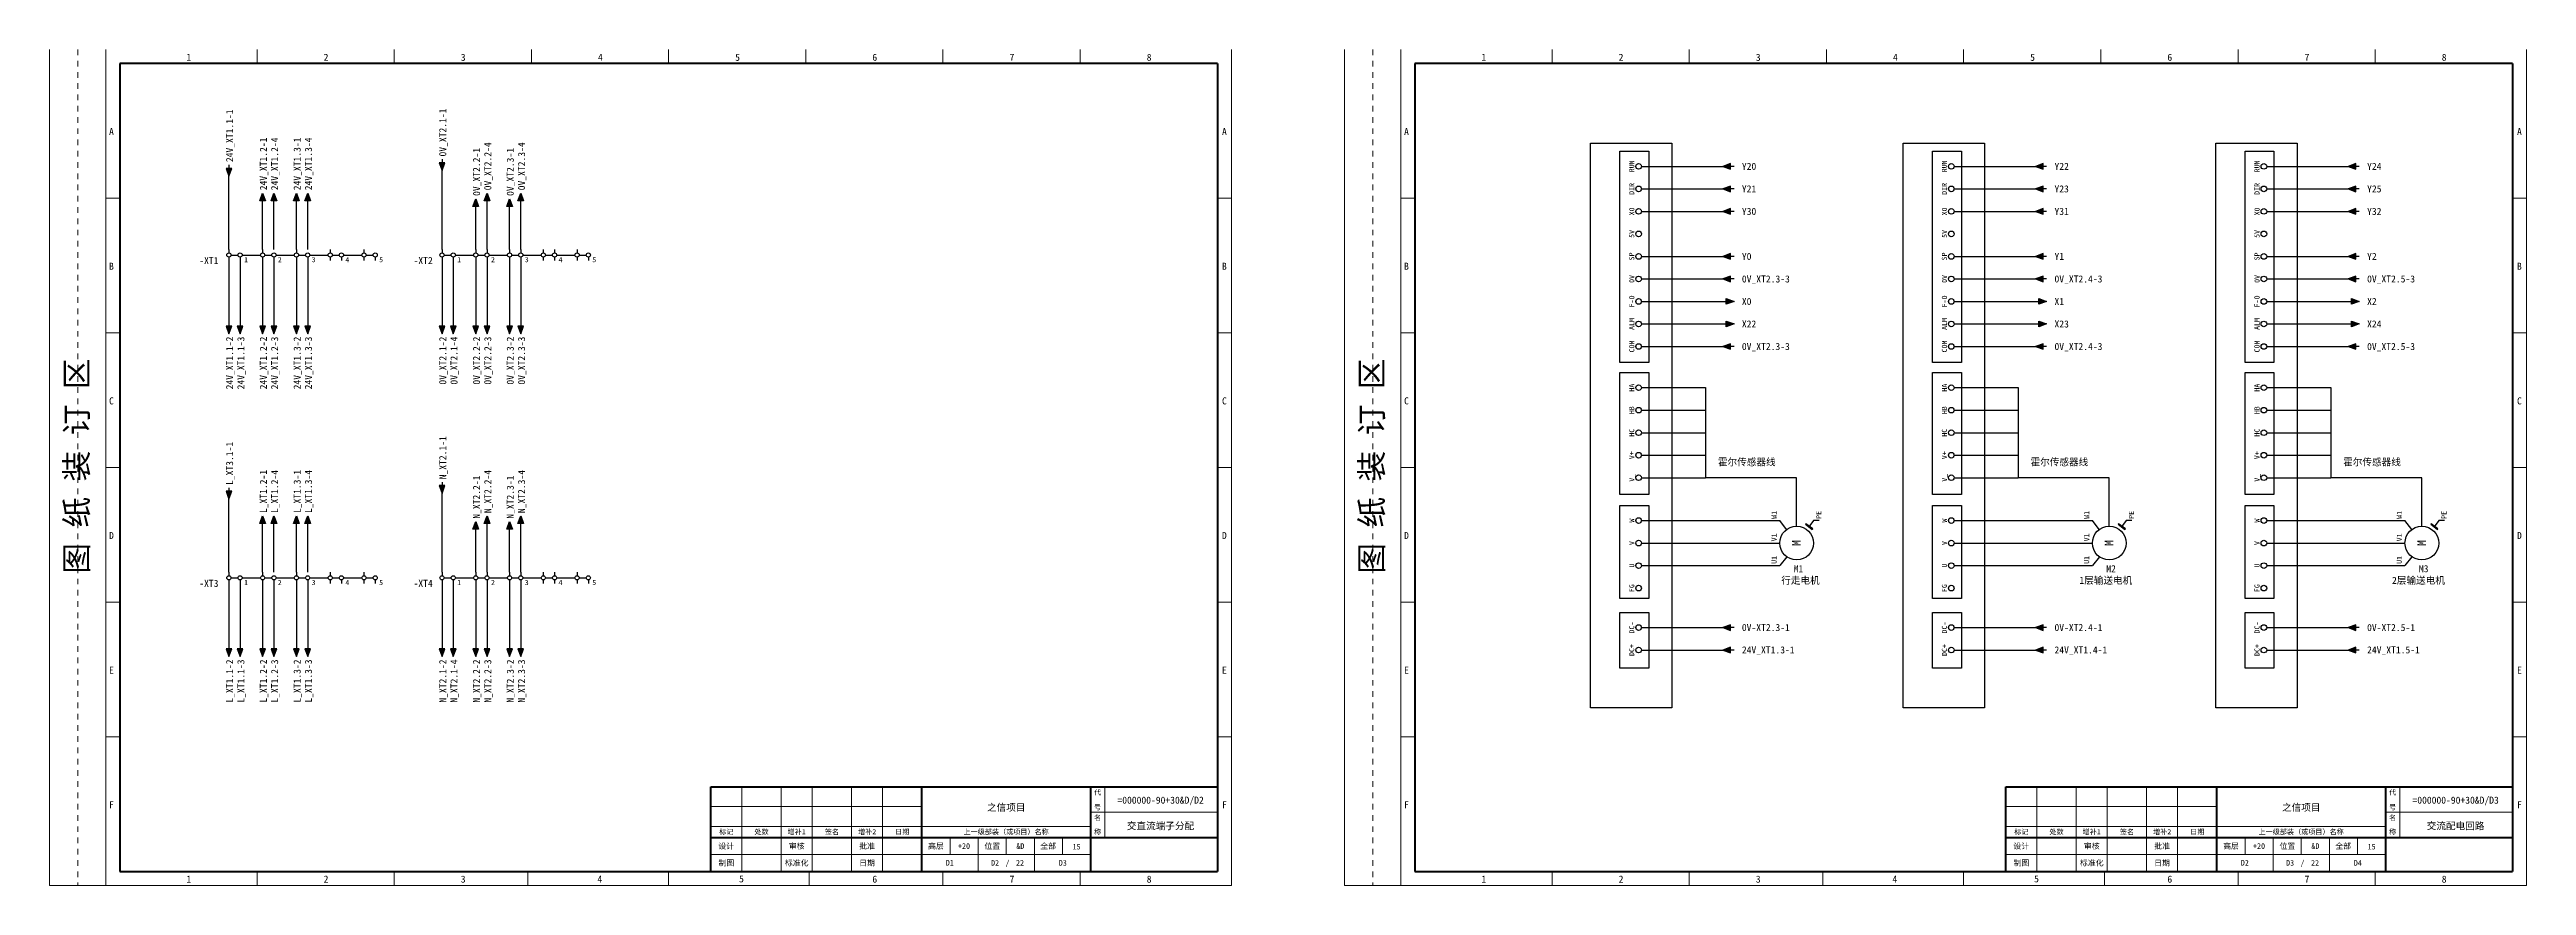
# Model space of a CAD drawing. Header units: millimetres. Extents: x -274 to 12554, y 2463 to 2760.
# Drawn here: x 1077 to 1958, y 2463 to 2760 of the extents above; entities that cross this region are included whole.
import ezdxf
from ezdxf.enums import TextEntityAlignment as Align

# ---------------------------------------------------------------- set-up
doc = ezdxf.new("R2010")
doc.units = ezdxf.units.MM
doc.linetypes.add('EPL_DASH', pattern=[1, 0.5, -0.5])
for name, color, linetype, lineweight in [('EPLAN201', 73, 'Continuous', 35), ('EPLAN300', 5, 'Continuous', 5), ('EPLAN302', 5, 'Continuous', 25), ('EPLAN311', 1, 'Continuous', 25), ('EPLAN400', 5, 'Continuous', 35), ('EPLAN403', 5, 'Continuous', 35), ('EPLAN408', 5, 'Continuous', 35), ('EPLAN420', 7, 'Continuous', 35), ('EPLAN422', 7, 'Continuous', 35), ('EPLAN451', 73, 'Continuous', 35), ('EPLAN452', 73, 'Continuous', 35), ('EPLAN453', 73, 'Continuous', 35)]:
    doc.layers.add(name, color=color, linetype=linetype, lineweight=lineweight)
doc.styles.add('宋体', font='')
doc.styles.get('宋体').set_extended_font_data('宋体')

msp = doc.modelspace()

# ---------------------------------------------------------------- texts
at = {"layer": 'EPLAN201', "color": 4, "style": '宋体'}
for p in [(1082.99, 2612.38), (1543.19, 2612.38)]:
    msp.add_text('图 纸 装 订 区', height=8.016, rotation=90, dxfattribs=at).set_placement(p, align=Align.TOP_CENTER)
for s, height, p in [('代', 1.8, (1449.83, 2496.46)), ('号', 1.8, (1449.83, 2491.2)), ('代', 1.8, (1910.03, 2496.46)), ('号', 1.8, (1910.03, 2491.2)), ('标记', 1.804, (1317.89, 2482.45)), ('处数', 1.804, (1330.39, 2482.45)), ('增补1', 1.804, (1342.91, 2482.45)), ('签名', 1.804, (1355.44, 2482.45)), ('增补2', 1.804, (1367.95, 2482.45)), ('日期', 1.804, (1380.41, 2482.45)), ('上一级部装（或项目）名称', 1.8036, (1417.32, 2482.45)), ('称', 1.8, (1449.83, 2482.44)), ('名', 1.8, (1449.83, 2487.46)), ('标记', 1.804, (1778.1, 2482.45)), ('处数', 1.804, (1790.59, 2482.45)), ('增补1', 1.804, (1803.12, 2482.45)), ('签名', 1.804, (1815.65, 2482.45)), ('增补2', 1.804, (1828.15, 2482.45)), ('日期', 1.804, (1840.62, 2482.45)), ('上一级部装（或项目）名称', 1.8036, (1877.53, 2482.45)), ('称', 1.8, (1910.03, 2482.44)), ('名', 1.8, (1910.03, 2487.46)), ('设计', 2.004, (1317.85, 2477.38)), ('审核', 2.004, (1342.9, 2477.38)), ('批准', 2.004, (1367.91, 2477.38)), ('高层', 2.004, (1392.39, 2477.38)), ('位置', 2.004, (1412.41, 2477.38)), ('全部', 2.004, (1432.25, 2477.38)), ('设计', 2.004, (1778.06, 2477.38)), ('审核', 2.004, (1803.11, 2477.38)), ('批准', 2.004, (1828.12, 2477.38)), ('高层', 2.004, (1852.6, 2477.38)), ('位置', 2.004, (1872.62, 2477.38)), ('全部', 2.004, (1892.45, 2477.38)), ('制图', 2.004, (1317.9, 2471.39)), ('标准化', 2.004, (1342.92, 2471.39)), ('日期', 2.004, (1367.9, 2471.39)), ('/', 2, (1417.8, 2471.41)), ('制图', 2.004, (1778.11, 2471.39)), ('标准化', 2.004, (1803.13, 2471.39)), ('日期', 2.004, (1828.1, 2471.39)), ('/', 2, (1878, 2471.41))]:
    msp.add_text(s, height=height, dxfattribs=at).set_placement(p, align=Align.MIDDLE_CENTER)
at = {"layer": 'EPLAN300', "color": 5, "style": '宋体'}
for p in [(1698.14, 2585.03), (1809.24, 2585.03), (1920.33, 2585.03)]:
    msp.add_text('M', height=3.01, rotation=90, dxfattribs=at).set_placement(p, align=Align.MIDDLE_CENTER)
at = {"layer": 'EPLAN400', "color": 5, "style": '宋体'}
for p in [(1690.77, 2613.85), (1801.87, 2613.85), (1912.96, 2613.85)]:
    msp.add_text('霍尔传感器线', height=2.505, dxfattribs=at).set_placement(p, align=Align.MIDDLE_RIGHT)
at = {"layer": 'EPLAN400', "color": 3, "style": '宋体'}
for s, p in [('行走电机', (1706.43, 2571.79)), ('M1', (1700.6, 2575.92)), ('1层输送电机', (1817.52, 2571.79)), ('M2', (1811.69, 2575.92)), ('2层输送电机', (1928.61, 2571.79)), ('M3', (1922.78, 2575.92))]:
    msp.add_text(s, height=2.505, dxfattribs=at).set_placement(p, align=Align.MIDDLE_RIGHT)
at = {"layer": 'EPLAN403', "color": 5, "style": '宋体'}
for s, p in [('24V_XT1.1-1', (1141.37, 2720.38)), ('0V_XT2.1-1', (1217.11, 2722.38)), ('24V_XT1.2-1', (1153.37, 2710.38)), ('24V_XT1.2-4', (1157.37, 2710.38)), ('24V_XT1.3-1', (1165.37, 2710.38)), ('24V_XT1.3-4', (1169.37, 2710.38)), ('0V_XT2.2-1', (1229.11, 2708.38)), ('0V_XT2.2-4', (1233.11, 2710.38)), ('0V_XT2.3-1', (1241.11, 2708.38)), ('0V_XT2.3-4', (1245.11, 2710.38)), ('L_XT3.1-1', (1141.37, 2605.68)), ('N_XT2.1-1', (1217.11, 2607.68)), ('L_XT1.2-1', (1153.37, 2595.68)), ('L_XT1.2-4', (1157.37, 2595.68)), ('L_XT1.3-1', (1165.37, 2595.68)), ('L_XT1.3-4', (1169.37, 2595.68)), ('N_XT2.2-1', (1229.11, 2593.68)), ('N_XT2.2-4', (1233.11, 2595.68)), ('N_XT2.3-1', (1241.11, 2593.68)), ('N_XT2.3-4', (1245.11, 2595.68))]:
    msp.add_text(s, height=2.505, rotation=90, dxfattribs=at).set_placement(p, align=Align.MIDDLE_LEFT)
for s, p in [('Y20', (1678.78, 2718.88)), ('Y22', (1789.87, 2718.88)), ('Y24', (1900.96, 2718.88)), ('Y21', (1678.78, 2710.88)), ('Y23', (1789.87, 2710.88)), ('Y25', (1900.96, 2710.88)), ('Y30', (1678.78, 2702.88)), ('Y31', (1789.87, 2702.88)), ('Y32', (1900.96, 2702.88)), ('Y0', (1678.78, 2686.88)), ('Y1', (1789.87, 2686.9)), ('Y2', (1900.96, 2686.9)), ('0V_XT2.3-3', (1678.78, 2678.88)), ('0V_XT2.4-3', (1789.87, 2678.88)), ('0V_XT2.5-3', (1900.96, 2678.88)), ('X0', (1678.78, 2670.88)), ('X1', (1789.87, 2670.88)), ('X2', (1900.96, 2670.88)), ('X22', (1678.78, 2662.88)), ('X23', (1789.87, 2662.88)), ('X24', (1900.96, 2662.88)), ('0V_XT2.3-3', (1678.78, 2654.88)), ('0V_XT2.4-3', (1789.87, 2654.88)), ('0V_XT2.5-3', (1900.96, 2654.88)), ('0V-XT2.3-1', (1678.78, 2555.03)), ('0V-XT2.4-1', (1789.87, 2555.03)), ('0V-XT2.5-1', (1900.96, 2555.03)), ('24V_XT1.3-1', (1678.78, 2547.08)), ('24V_XT1.4-1', (1789.87, 2547.08)), ('24V_XT1.5-1', (1900.96, 2547.08))]:
    msp.add_text(s, height=2.505, dxfattribs=at).set_placement(p, align=Align.MIDDLE_LEFT)
for s, p in [('24V_XT1.1-2', (1141.37, 2658.38)), ('24V_XT1.2-2', (1153.37, 2658.38)), ('24V_XT1.3-2', (1165.37, 2658.38)), ('0V_XT2.1-2', (1217.11, 2658.38)), ('0V_XT2.1-4', (1221.11, 2658.38)), ('0V_XT2.2-2', (1229.11, 2658.38)), ('0V_XT2.3-2', (1241.11, 2658.38)), ('24V_XT1.1-3', (1145.37, 2658.38)), ('24V_XT1.2-3', (1157.37, 2658.38)), ('24V_XT1.3-3', (1169.37, 2658.38)), ('0V_XT2.2-3', (1233.11, 2658.38)), ('0V_XT2.3-3', (1245.11, 2658.38)), ('L_XT1.1-2', (1141.37, 2543.68)), ('L_XT1.1-3', (1145.37, 2543.68)), ('L_XT1.2-2', (1153.37, 2543.68)), ('L_XT1.2-3', (1157.37, 2543.68)), ('L_XT1.3-2', (1165.37, 2543.68)), ('L_XT1.3-3', (1169.37, 2543.68)), ('N_XT2.1-2', (1217.11, 2543.68)), ('N_XT2.1-4', (1221.11, 2543.68)), ('N_XT2.2-2', (1229.11, 2543.68)), ('N_XT2.2-3', (1233.11, 2543.68)), ('N_XT2.3-2', (1241.11, 2543.68)), ('N_XT2.3-3', (1245.11, 2543.68))]:
    msp.add_text(s, height=2.505, rotation=90, dxfattribs=at).set_placement(p, align=Align.MIDDLE_RIGHT)
at = {"layer": 'EPLAN408', "color": 5, "style": '宋体'}
for s, p in [('-XT1', (1137.42, 2686.68)), ('-XT2', (1213.56, 2686.68)), ('-XT3', (1137.42, 2571.98)), ('-XT4', (1213.56, 2571.98))]:
    msp.add_text(s, height=2.505, dxfattribs=at).set_placement(p, align=Align.TOP_RIGHT)
at = {"layer": 'EPLAN420', "color": 0, "style": '宋体'}
for s, height, p in [('RUN', 1.804, (1641.09, 2718.88)), ('RUN', 1.804, (1752.19, 2718.88)), ('RUN', 1.804, (1863.28, 2718.88)), ('DIR', 1.804, (1641.09, 2710.88)), ('DIR', 1.804, (1752.19, 2710.88)), ('DIR', 1.804, (1863.28, 2710.88)), ('X0', 1.804, (1641.09, 2702.88)), ('X0', 1.804, (1752.19, 2702.88)), ('X0', 1.804, (1863.28, 2702.88)), ('5V', 1.804, (1641.09, 2694.88)), ('5V', 1.804, (1752.19, 2694.88)), ('5V', 1.804, (1863.28, 2694.88)), ('SP', 1.804, (1641.09, 2686.88)), ('SP', 1.804, (1752.19, 2686.88)), ('SP', 1.804, (1863.28, 2686.88)), ('0V', 1.804, (1641.09, 2678.88)), ('0V', 1.804, (1752.19, 2678.88)), ('0V', 1.804, (1863.28, 2678.88)), ('F-O', 1.804, (1641.09, 2670.88)), ('F-O', 1.804, (1752.19, 2670.88)), ('F-O', 1.804, (1863.28, 2670.88)), ('ALM', 1.804, (1641.09, 2662.88)), ('ALM', 1.804, (1752.19, 2662.88)), ('ALM', 1.804, (1863.28, 2662.88)), ('COM', 1.804, (1641.09, 2654.88)), ('COM', 1.804, (1752.19, 2654.88)), ('COM', 1.804, (1863.28, 2654.88)), ('HA', 1.804, (1641.09, 2640.25)), ('HA', 1.804, (1752.19, 2640.25)), ('HA', 1.804, (1863.28, 2640.25)), ('HB', 1.804, (1641.09, 2632.25)), ('HB', 1.804, (1752.19, 2632.25)), ('HB', 1.804, (1863.28, 2632.25)), ('HC', 1.804, (1641.09, 2624.25)), ('HC', 1.804, (1752.19, 2624.25)), ('HC', 1.804, (1863.28, 2624.25)), ('V+', 1.804, (1641.09, 2616.25)), ('V+', 1.804, (1752.19, 2616.25)), ('V+', 1.804, (1863.28, 2616.25)), ('V_', 1.804, (1641.09, 2608.25)), ('V_', 1.804, (1752.19, 2608.25)), ('V_', 1.804, (1863.28, 2608.25)), ('W', 1.8, (1641.09, 2593.03)), ('W', 1.8, (1752.19, 2593.03)), ('W', 1.8, (1863.28, 2593.03)), ('V', 1.8, (1641.09, 2585.03)), ('V', 1.8, (1752.19, 2585.03)), ('V', 1.8, (1863.28, 2585.03)), ('U', 1.8, (1641.09, 2577.03)), ('U', 1.8, (1752.19, 2577.03)), ('U', 1.8, (1863.28, 2577.03)), ('FG', 1.804, (1641.09, 2569.03)), ('FG', 1.804, (1752.19, 2569.03)), ('FG', 1.804, (1863.28, 2569.03)), ('DC-', 1.804, (1641.09, 2555.02)), ('DC-', 1.804, (1752.19, 2555.02)), ('DC-', 1.804, (1863.28, 2555.02)), ('DC+', 1.804, (1641.09, 2547.02)), ('DC+', 1.804, (1752.19, 2547.02)), ('DC+', 1.804, (1863.28, 2547.02))]:
    msp.add_text(s, height=height, rotation=90, dxfattribs=at).set_placement(p, align=Align.BOTTOM_CENTER)
for s, p in [('W1', (1691.65, 2593.63)), ('V1', (1691.65, 2585.63)), ('W1', (1802.74, 2593.63)), ('V1', (1802.74, 2585.63)), ('W1', (1913.83, 2593.63)), ('V1', (1913.83, 2585.63)), ('U1', (1691.65, 2577.63)), ('U1', (1802.74, 2577.63)), ('U1', (1913.83, 2577.63))]:
    msp.add_text(s, height=1.804, rotation=90, dxfattribs=at).set_placement(p, align=Align.BOTTOM_LEFT)
for p in [(1705.21, 2593.63), (1816.3, 2593.63), (1927.39, 2593.63)]:
    msp.add_text('PE', height=1.804, rotation=90, dxfattribs=at).set_placement(p, align=Align.TOP_LEFT)
at = {"layer": 'EPLAN422', "color": 0, "style": '宋体'}
for s, p in [('1', (1146.52, 2686.62)), ('2', (1158.52, 2686.62)), ('3', (1170.52, 2686.62)), ('4', (1182.52, 2686.62)), ('5', (1194.52, 2686.62)), ('1', (1222.26, 2686.62)), ('2', (1234.26, 2686.62)), ('3', (1246.26, 2686.62)), ('4', (1258.26, 2686.62)), ('5', (1270.26, 2686.62)), ('1', (1146.52, 2571.92)), ('2', (1158.52, 2571.92)), ('3', (1170.52, 2571.92)), ('4', (1182.52, 2571.92)), ('5', (1194.52, 2571.92)), ('1', (1222.26, 2571.92)), ('2', (1234.26, 2571.92)), ('3', (1246.26, 2571.92)), ('4', (1258.26, 2571.92)), ('5', (1270.26, 2571.92))]:
    msp.add_text(s, height=1.8, dxfattribs=at).set_placement(p, align=Align.TOP_LEFT)
at = {"layer": 'EPLAN451', "color": 4, "style": '宋体'}
for p in [(1417.36, 2491.1), (1877.56, 2491.1)]:
    msp.add_text('之信项目', height=2.505, dxfattribs=at).set_placement(p, align=Align.MIDDLE_CENTER)
at = {"layer": 'EPLAN452', "color": 4, "style": '宋体'}
for s, height, p in [('=000000-90+30&D/D2', 2.505, (1472.22, 2493.69)), ('=000000-90+30&D/D3', 2.505, (1932.43, 2493.69)), ('交直流端子分配', 2.505, (1472.19, 2484.55)), ('交流配电回路', 2.505, (1932.4, 2484.55)), ('+20', 2.004, (1402.36, 2477.38)), ('&D', 2.004, (1422.37, 2477.38)), ('15', 2.004, (1442.36, 2477.18)), ('+20', 2.004, (1862.56, 2477.38)), ('&D', 2.004, (1882.58, 2477.38)), ('15', 2.004, (1902.57, 2477.18)), ('D1', 2.004, (1397.32, 2471.44)), ('D3', 2.004, (1437.47, 2471.4)), ('D2', 2.004, (1857.52, 2471.44)), ('D4', 2.004, (1897.68, 2471.4))]:
    msp.add_text(s, height=height, dxfattribs=at).set_placement(p, align=Align.MIDDLE_CENTER)
for s, p in [('D2', (1414.83, 2471.41)), ('D3', (1875.03, 2471.41))]:
    msp.add_text(s, height=2.004, dxfattribs=at).set_placement(p, align=Align.MIDDLE_RIGHT)
for p in [(1420.83, 2471.41), (1881.04, 2471.41)]:
    msp.add_text('22', height=2.004, dxfattribs=at).set_placement(p, align=Align.MIDDLE_LEFT)
at = {"layer": 'EPLAN453', "color": 4, "style": '宋体'}
for s, p in [('1', (1126.89, 2757.63)), ('2', (1175.64, 2757.63)), ('3', (1224.39, 2757.63)), ('4', (1273.14, 2757.63)), ('5', (1321.89, 2757.63)), ('6', (1370.64, 2757.63)), ('7', (1419.39, 2757.63)), ('8', (1468.14, 2757.63)), ('1', (1587.09, 2757.63)), ('2', (1635.84, 2757.63)), ('3', (1684.59, 2757.63)), ('4', (1733.34, 2757.63)), ('5', (1782.09, 2757.63)), ('6', (1830.84, 2757.63)), ('7', (1879.59, 2757.63)), ('8', (1928.34, 2757.63)), ('A', (1099.39, 2731.22)), ('A', (1494.89, 2731.22)), ('A', (1559.59, 2731.22)), ('A', (1955.09, 2731.22)), ('B', (1099.39, 2683.38)), ('B', (1494.89, 2683.38)), ('B', (1559.59, 2683.38)), ('B', (1955.09, 2683.38)), ('C', (1099.39, 2635.55)), ('C', (1494.89, 2635.55)), ('C', (1559.59, 2635.55)), ('C', (1955.09, 2635.55)), ('D', (1099.39, 2587.72)), ('D', (1494.89, 2587.72)), ('D', (1559.59, 2587.72)), ('D', (1955.09, 2587.72)), ('E', (1099.39, 2539.88)), ('E', (1494.89, 2539.88)), ('E', (1559.59, 2539.88)), ('E', (1955.09, 2539.88)), ('F', (1099.39, 2492.05)), ('F', (1494.89, 2492.05)), ('F', (1559.59, 2492.05)), ('F', (1955.09, 2492.05)), ('1', (1126.89, 2465.63)), ('2', (1175.64, 2465.63)), ('3', (1224.39, 2465.63)), ('4', (1272.95, 2465.67)), ('5', (1323.28, 2465.74)), ('6', (1370.64, 2465.63)), ('7', (1419.39, 2465.63)), ('8', (1468.14, 2465.63)), ('1', (1587.09, 2465.63)), ('2', (1635.84, 2465.63)), ('3', (1684.59, 2465.63)), ('4', (1733.15, 2465.67)), ('5', (1783.49, 2465.74)), ('6', (1830.84, 2465.63)), ('7', (1879.59, 2465.63)), ('8', (1928.34, 2465.63))]:
    msp.add_text(s, height=2.5, dxfattribs=at).set_placement(p, align=Align.MIDDLE_CENTER)

# ---------------------------------------------------------------- hatches: boundary and pattern name
at = {"layer": 'EPLAN300', "linetype": 'Continuous', "lineweight": 25, "ltscale": 4}
for points in [[(1703.81, 2589.91), (1703.96, 2590.12), (1701.55, 2591.91), (1701.4, 2591.7)], [(1814.9, 2589.91), (1815.05, 2590.12), (1812.64, 2591.91), (1812.49, 2591.7)], [(1925.99, 2589.91), (1926.14, 2590.12), (1923.73, 2591.91), (1923.58, 2591.7)]]:
    msp.add_hatch(color=5, dxfattribs=at).paths.add_polyline_path(points, flags=0)
at = {"layer": 'EPLAN311', "linetype": 'Continuous', "lineweight": 25, "ltscale": 4}
for points in [[(1215.86, 2720.13), (1216.86, 2717.38), (1217.86, 2720.13)], [(1674.74, 2719.88), (1671.99, 2718.88), (1674.74, 2717.88)], [(1785.84, 2719.88), (1783.09, 2718.88), (1785.84, 2717.88)], [(1896.93, 2719.88), (1894.18, 2718.88), (1896.93, 2717.88)], [(1140.12, 2718.13), (1141.12, 2715.38), (1142.12, 2718.13)], [(1674.74, 2711.88), (1671.99, 2710.88), (1674.74, 2709.88)], [(1785.84, 2711.88), (1783.09, 2710.88), (1785.84, 2709.88)], [(1896.93, 2711.88), (1894.18, 2710.88), (1896.93, 2709.88)], [(1152.12, 2706.63), (1153.12, 2709.38), (1154.12, 2706.63)], [(1156.12, 2706.63), (1157.12, 2709.38), (1158.12, 2706.63)], [(1164.12, 2706.63), (1165.12, 2709.38), (1166.12, 2706.63)], [(1168.12, 2706.63), (1169.12, 2709.38), (1170.12, 2706.63)], [(1227.86, 2704.63), (1228.86, 2707.38), (1229.86, 2704.63)], [(1231.86, 2706.63), (1232.86, 2709.38), (1233.86, 2706.63)], [(1239.86, 2704.63), (1240.86, 2707.38), (1241.86, 2704.63)], [(1243.86, 2706.63), (1244.86, 2709.38), (1245.86, 2706.63)], [(1674.74, 2703.88), (1671.99, 2702.88), (1674.74, 2701.88)], [(1785.84, 2703.88), (1783.09, 2702.88), (1785.84, 2701.88)], [(1896.93, 2703.88), (1894.18, 2702.88), (1896.93, 2701.88)], [(1674.74, 2687.88), (1671.99, 2686.88), (1674.74, 2685.88)], [(1785.84, 2687.9), (1783.09, 2686.9), (1785.84, 2685.9)], [(1896.93, 2687.9), (1894.18, 2686.9), (1896.93, 2685.9)], [(1674.74, 2679.88), (1671.99, 2678.88), (1674.74, 2677.88)], [(1785.84, 2679.88), (1783.09, 2678.88), (1785.84, 2677.88)], [(1896.93, 2679.88), (1894.18, 2678.88), (1896.93, 2677.88)], [(1673.24, 2671.88), (1675.99, 2670.88), (1673.24, 2669.88)], [(1784.34, 2671.88), (1787.09, 2670.88), (1784.34, 2669.88)], [(1895.43, 2671.88), (1898.18, 2670.88), (1895.43, 2669.88)], [(1140.12, 2662.13), (1141.12, 2659.38), (1142.12, 2662.13)], [(1144.12, 2662.13), (1145.12, 2659.38), (1146.12, 2662.13)], [(1152.12, 2662.13), (1153.12, 2659.38), (1154.12, 2662.13)], [(1156.12, 2662.13), (1157.12, 2659.38), (1158.12, 2662.13)], [(1164.12, 2662.13), (1165.12, 2659.38), (1166.12, 2662.13)], [(1168.12, 2662.13), (1169.12, 2659.38), (1170.12, 2662.13)], [(1215.86, 2662.13), (1216.86, 2659.38), (1217.86, 2662.13)], [(1219.86, 2662.13), (1220.86, 2659.38), (1221.86, 2662.13)], [(1227.86, 2662.13), (1228.86, 2659.38), (1229.86, 2662.13)], [(1231.86, 2662.13), (1232.86, 2659.38), (1233.86, 2662.13)], [(1239.86, 2662.13), (1240.86, 2659.38), (1241.86, 2662.13)], [(1243.86, 2662.13), (1244.86, 2659.38), (1245.86, 2662.13)], [(1673.24, 2663.88), (1675.99, 2662.88), (1673.24, 2661.88)], [(1784.34, 2663.88), (1787.09, 2662.88), (1784.34, 2661.88)], [(1895.43, 2663.88), (1898.18, 2662.88), (1895.43, 2661.88)], [(1674.74, 2655.88), (1671.99, 2654.88), (1674.74, 2653.88)], [(1785.84, 2655.88), (1783.09, 2654.88), (1785.84, 2653.88)], [(1896.93, 2655.88), (1894.18, 2654.88), (1896.93, 2653.88)], [(1215.86, 2605.43), (1216.86, 2602.68), (1217.86, 2605.43)], [(1140.12, 2603.43), (1141.12, 2600.68), (1142.12, 2603.43)], [(1152.12, 2591.93), (1153.12, 2594.68), (1154.12, 2591.93)], [(1156.12, 2591.93), (1157.12, 2594.68), (1158.12, 2591.93)], [(1164.12, 2591.93), (1165.12, 2594.68), (1166.12, 2591.93)], [(1168.12, 2591.93), (1169.12, 2594.68), (1170.12, 2591.93)], [(1227.86, 2589.93), (1228.86, 2592.68), (1229.86, 2589.93)], [(1231.86, 2591.93), (1232.86, 2594.68), (1233.86, 2591.93)], [(1239.86, 2589.93), (1240.86, 2592.68), (1241.86, 2589.93)], [(1243.86, 2591.93), (1244.86, 2594.68), (1245.86, 2591.93)], [(1674.74, 2556.02), (1671.99, 2555.02), (1674.74, 2554.02)], [(1785.84, 2556.02), (1783.09, 2555.02), (1785.84, 2554.02)], [(1896.93, 2556.02), (1894.18, 2555.02), (1896.93, 2554.02)], [(1140.12, 2547.43), (1141.12, 2544.68), (1142.12, 2547.43)], [(1144.12, 2547.43), (1145.12, 2544.68), (1146.12, 2547.43)], [(1152.12, 2547.43), (1153.12, 2544.68), (1154.12, 2547.43)], [(1156.12, 2547.43), (1157.12, 2544.68), (1158.12, 2547.43)], [(1164.12, 2547.43), (1165.12, 2544.68), (1166.12, 2547.43)], [(1168.12, 2547.43), (1169.12, 2544.68), (1170.12, 2547.43)], [(1215.86, 2547.43), (1216.86, 2544.68), (1217.86, 2547.43)], [(1219.86, 2547.43), (1220.86, 2544.68), (1221.86, 2547.43)], [(1227.86, 2547.43), (1228.86, 2544.68), (1229.86, 2547.43)], [(1231.86, 2547.43), (1232.86, 2544.68), (1233.86, 2547.43)], [(1239.86, 2547.43), (1240.86, 2544.68), (1241.86, 2547.43)], [(1243.86, 2547.43), (1244.86, 2544.68), (1245.86, 2547.43)], [(1674.74, 2548.02), (1671.99, 2547.02), (1674.74, 2546.02)], [(1785.84, 2548.02), (1783.09, 2547.02), (1785.84, 2546.02)], [(1896.93, 2548.02), (1894.18, 2547.02), (1896.93, 2546.02)]]:
    msp.add_hatch(color=1, dxfattribs=at).paths.add_polyline_path(points, flags=0)

# ---------------------------------------------------------------- linework, layer by layer
at = {"color": 5}
for p, q in [((1643.09, 2718.88), (1674.3, 2718.88)), ((1754.19, 2718.88), (1785.39, 2718.88)), ((1865.28, 2718.88), (1896.48, 2718.88)), ((1643.09, 2710.88), (1674.3, 2710.88)), ((1643.09, 2702.88), (1674.3, 2702.88)), ((1754.19, 2710.88), (1785.39, 2710.88)), ((1754.19, 2702.88), (1785.39, 2702.88)), ((1865.28, 2710.88), (1896.48, 2710.88)), ((1865.28, 2702.88), (1896.48, 2702.88)), ((1643.09, 2686.88), (1674.3, 2686.88)), ((1754.19, 2686.9), (1785.39, 2686.9)), ((1865.28, 2686.9), (1896.48, 2686.9)), ((1643.09, 2678.88), (1674.3, 2678.88)), ((1754.19, 2678.88), (1785.39, 2678.88)), ((1865.28, 2678.88), (1896.48, 2678.88)), ((1643.09, 2670.88), (1674.3, 2670.88)), ((1754.19, 2670.88), (1785.39, 2670.88)), ((1865.28, 2670.88), (1896.48, 2670.88)), ((1643.09, 2662.88), (1674.3, 2662.88)), ((1754.19, 2662.88), (1785.39, 2662.88)), ((1865.28, 2662.88), (1896.48, 2662.88)), ((1643.09, 2654.88), (1674.3, 2654.88)), ((1754.19, 2654.88), (1785.39, 2654.88)), ((1865.28, 2654.88), (1896.48, 2654.88)), ((1643.09, 2640.25), (1665.86, 2640.25)), ((1643.09, 2632.25), (1665.86, 2632.25)), ((1665.86, 2640.25), (1665.86, 2608.25)), ((1754.19, 2640.25), (1776.95, 2640.25)), ((1754.19, 2632.25), (1776.95, 2632.25)), ((1776.95, 2640.25), (1776.95, 2608.25)), ((1865.28, 2640.25), (1888.05, 2640.25)), ((1865.28, 2632.25), (1888.05, 2632.25)), ((1888.05, 2640.25), (1888.05, 2608.25)), ((1643.09, 2624.25), (1665.86, 2624.25)), ((1754.19, 2624.25), (1776.95, 2624.25)), ((1865.28, 2624.25), (1888.05, 2624.25)), ((1643.09, 2616.25), (1665.86, 2616.25)), ((1754.19, 2616.25), (1776.95, 2616.25)), ((1865.28, 2616.25), (1888.05, 2616.25)), ((1643.09, 2608.25), (1665.86, 2608.25)), ((1698.25, 2608.25), (1665.86, 2608.25)), ((1698.25, 2591.03), (1698.25, 2608.25)), ((1754.19, 2608.25), (1776.95, 2608.25)), ((1809.34, 2608.25), (1776.95, 2608.25)), ((1809.34, 2591.03), (1809.34, 2608.25)), ((1865.28, 2608.25), (1888.05, 2608.25)), ((1920.43, 2608.25), (1888.05, 2608.25)), ((1920.43, 2591.03), (1920.43, 2608.25)), ((1643.09, 2593.03), (1690.25, 2593.03)), ((1754.19, 2593.03), (1801.34, 2593.03)), ((1865.28, 2593.03), (1912.43, 2593.03)), ((1643.09, 2585.03), (1690.25, 2585.03)), ((1754.19, 2585.03), (1801.34, 2585.03)), ((1865.28, 2585.03), (1912.43, 2585.03)), ((1643.09, 2577.03), (1690.25, 2577.03)), ((1754.19, 2577.03), (1801.34, 2577.03)), ((1865.28, 2577.03), (1912.43, 2577.03)), ((1643.09, 2555.02), (1671.99, 2555.02)), ((1754.19, 2555.02), (1783.09, 2555.02)), ((1865.28, 2555.02), (1894.18, 2555.02)), ((1643.09, 2547.02), (1671.99, 2547.02)), ((1754.19, 2547.02), (1783.09, 2547.02)), ((1865.28, 2547.02), (1894.18, 2547.02))]:
    msp.add_line(p, q, dxfattribs=at)
for points in [[(1624.97, 2727.12), (1653.95, 2727.12), (1653.95, 2526.5), (1624.97, 2526.5)], [(1635.44, 2724.24), (1645.68, 2724.24), (1645.68, 2649.23), (1635.44, 2649.23)], [(1736.07, 2727.12), (1765.04, 2727.12), (1765.04, 2526.5), (1736.07, 2526.5)], [(1746.53, 2724.24), (1756.78, 2724.24), (1756.78, 2649.23), (1746.53, 2649.23)], [(1847.16, 2727.12), (1876.13, 2727.12), (1876.13, 2526.5), (1847.16, 2526.5)], [(1857.62, 2724.24), (1867.87, 2724.24), (1867.87, 2649.23), (1857.62, 2649.23)], [(1635.44, 2645.61), (1645.68, 2645.61), (1645.68, 2602.27), (1635.44, 2602.27)], [(1746.53, 2645.61), (1756.78, 2645.61), (1756.78, 2602.27), (1746.53, 2602.27)], [(1857.62, 2645.61), (1867.87, 2645.61), (1867.87, 2602.27), (1857.62, 2602.27)], [(1635.44, 2598.39), (1645.68, 2598.39), (1645.68, 2565.29), (1635.44, 2565.29)], [(1746.53, 2598.39), (1756.78, 2598.39), (1756.78, 2565.29), (1746.53, 2565.29)], [(1857.62, 2598.39), (1867.87, 2598.39), (1867.87, 2565.29), (1857.62, 2565.29)], [(1635.44, 2560.38), (1645.68, 2560.38), (1645.68, 2540.56), (1635.44, 2540.56)], [(1746.53, 2560.38), (1756.78, 2560.38), (1756.78, 2540.56), (1746.53, 2540.56)], [(1857.62, 2560.38), (1867.87, 2560.38), (1867.87, 2540.56), (1857.62, 2540.56)]]:
    msp.add_lwpolyline(points, close=True, dxfattribs=at)
at = {"layer": 'EPLAN201', "color": 4, "linetype": 'Continuous', "lineweight": 20, "ltscale": 12}
for p, q in [((1077.39, 2463.38), (1077.39, 2760.38)), ((1151.14, 2760.38), (1151.14, 2755.38)), ((1199.89, 2760.38), (1199.89, 2755.38)), ((1248.64, 2760.38), (1248.64, 2755.38)), ((1297.39, 2755.38), (1297.39, 2760.38)), ((1346.14, 2760.38), (1346.14, 2755.38)), ((1394.89, 2760.38), (1394.89, 2755.38)), ((1443.64, 2760.38), (1443.64, 2755.38)), ((1497.39, 2760.38), (1497.39, 2463.38)), ((1537.59, 2463.38), (1537.59, 2760.38)), ((1611.34, 2760.38), (1611.34, 2755.38)), ((1660.09, 2760.38), (1660.09, 2755.38)), ((1708.84, 2760.38), (1708.84, 2755.38)), ((1757.59, 2755.38), (1757.59, 2760.38)), ((1806.34, 2760.38), (1806.34, 2755.38)), ((1855.09, 2760.38), (1855.09, 2755.38)), ((1903.84, 2760.38), (1903.84, 2755.38)), ((1957.59, 2760.38), (1957.59, 2463.38)), ((1097.39, 2707.55), (1102.39, 2707.55)), ((1492.39, 2707.55), (1497.39, 2707.55)), ((1557.59, 2707.55), (1562.59, 2707.55)), ((1952.59, 2707.55), (1957.59, 2707.55)), ((1097.39, 2659.72), (1102.39, 2659.72)), ((1492.39, 2659.72), (1497.39, 2659.72)), ((1557.59, 2659.72), (1562.59, 2659.72)), ((1952.59, 2659.72), (1957.59, 2659.72)), ((1097.39, 2611.88), (1102.39, 2611.88)), ((1492.39, 2611.88), (1497.39, 2611.88)), ((1557.59, 2611.88), (1562.59, 2611.88)), ((1952.59, 2611.88), (1957.59, 2611.88)), ((1097.39, 2564.05), (1102.39, 2564.05)), ((1492.39, 2564.05), (1497.39, 2564.05)), ((1557.59, 2564.05), (1562.59, 2564.05)), ((1952.59, 2564.05), (1957.59, 2564.05)), ((1097.39, 2516.22), (1102.39, 2516.22)), ((1492.39, 2516.22), (1497.39, 2516.22)), ((1557.59, 2516.22), (1562.59, 2516.22)), ((1952.59, 2516.22), (1957.59, 2516.22)), ((1447.39, 2489.38), (1492.39, 2489.38)), ((1907.59, 2489.38), (1952.59, 2489.38)), ((1312.39, 2474.38), (1447.39, 2474.38)), ((1397.39, 2480.38), (1397.39, 2474.38)), ((1407.39, 2480.38), (1407.39, 2474.38)), ((1407.39, 2474.38), (1407.39, 2468.38)), ((1417.39, 2480.38), (1417.39, 2474.38)), ((1427.39, 2480.38), (1427.39, 2474.38)), ((1427.39, 2474.38), (1427.39, 2468.38)), ((1437.39, 2480.38), (1437.39, 2474.38)), ((1772.59, 2474.38), (1907.59, 2474.38)), ((1857.59, 2480.38), (1857.59, 2474.38)), ((1867.59, 2480.38), (1867.59, 2474.38)), ((1867.59, 2474.38), (1867.59, 2468.38)), ((1877.59, 2480.38), (1877.59, 2474.38)), ((1887.59, 2480.38), (1887.59, 2474.38)), ((1887.59, 2474.38), (1887.59, 2468.38)), ((1897.59, 2480.38), (1897.59, 2474.38)), ((1151.14, 2468.38), (1151.14, 2463.38)), ((1199.89, 2468.38), (1199.89, 2463.38)), ((1247.39, 2463.38), (1247.39, 2468.38)), ((1297.39, 2468.38), (1297.39, 2463.38)), ((1347.39, 2463.38), (1347.39, 2468.38)), ((1394.89, 2468.38), (1394.89, 2463.38)), ((1443.64, 2468.38), (1443.64, 2463.38)), ((1611.34, 2468.38), (1611.34, 2463.38)), ((1660.09, 2468.38), (1660.09, 2463.38)), ((1707.59, 2463.38), (1707.59, 2468.38)), ((1757.59, 2468.38), (1757.59, 2463.38)), ((1807.59, 2463.38), (1807.59, 2468.38)), ((1855.09, 2468.38), (1855.09, 2463.38)), ((1903.84, 2468.38), (1903.84, 2463.38)), ((1497.39, 2463.38), (1077.39, 2463.38)), ((1957.59, 2463.38), (1537.59, 2463.38))]:
    msp.add_line(p, q, dxfattribs=at)
at = {"layer": 'EPLAN201', "color": 4, "linetype": 'EPL_DASH', "lineweight": 20, "ltscale": 4}
for p, q in [((1087.39, 2760.38), (1087.39, 2463.38)), ((1547.59, 2760.38), (1547.59, 2463.38))]:
    msp.add_line(p, q, dxfattribs=at)
at = {"layer": 'EPLAN201', "color": 4, "linetype": 'Continuous', "lineweight": 20, "ltscale": 4}
for p, q in [((1097.39, 2463.38), (1097.39, 2760.38)), ((1557.59, 2463.38), (1557.59, 2760.38)), ((1312.39, 2491.38), (1387.39, 2491.38)), ((1323.39, 2468.38), (1323.39, 2498.38)), ((1337.39, 2468.38), (1337.39, 2498.38)), ((1348.39, 2468.38), (1348.39, 2498.38)), ((1362.39, 2468.38), (1362.39, 2498.38)), ((1373.36, 2468.45), (1373.36, 2498.45)), ((1452.39, 2480.38), (1452.39, 2498.38)), ((1772.59, 2491.38), (1847.59, 2491.38)), ((1783.59, 2468.38), (1783.59, 2498.38)), ((1797.59, 2468.38), (1797.59, 2498.38)), ((1808.59, 2468.38), (1808.59, 2498.38)), ((1822.59, 2468.38), (1822.59, 2498.38)), ((1833.56, 2468.45), (1833.56, 2498.45)), ((1912.59, 2480.38), (1912.59, 2498.38)), ((1312.39, 2484.38), (1447.39, 2484.38)), ((1772.59, 2484.38), (1907.59, 2484.38))]:
    msp.add_line(p, q, dxfattribs=at)
at = {"layer": 'EPLAN201', "color": 4, "linetype": 'Continuous', "lineweight": 50, "ltscale": 12}
for p, q in [((1492.39, 2755.38), (1102.39, 2755.38)), ((1952.59, 2755.38), (1562.59, 2755.38)), ((1312.39, 2468.38), (1312.39, 2498.38)), ((1387.39, 2468.38), (1387.39, 2498.38)), ((1447.39, 2468.38), (1447.39, 2498.38)), ((1772.59, 2468.38), (1772.59, 2498.38)), ((1847.59, 2468.38), (1847.59, 2498.38)), ((1907.59, 2468.38), (1907.59, 2498.38)), ((1312.39, 2480.38), (1492.39, 2480.38)), ((1772.59, 2480.38), (1952.59, 2480.38)), ((1102.39, 2468.38), (1492.39, 2468.38)), ((1562.59, 2468.38), (1952.59, 2468.38))]:
    msp.add_line(p, q, dxfattribs=at)
at = {"layer": 'EPLAN201', "color": 4, "linetype": 'Continuous', "lineweight": 50, "ltscale": 4}
for p, q in [((1102.39, 2755.38), (1102.39, 2468.38)), ((1492.39, 2755.38), (1492.39, 2468.38)), ((1562.59, 2755.38), (1562.59, 2468.38)), ((1952.59, 2755.38), (1952.59, 2468.38)), ((1312.39, 2498.38), (1492.39, 2498.38)), ((1772.59, 2498.38), (1952.59, 2498.38))]:
    msp.add_line(p, q, dxfattribs=at)
at = {"layer": 'EPLAN201', "color": 4, "linetype": 'Continuous', "lineweight": 15, "ltscale": 12}
for p, q in [((1297.39, 2468.38), (1297.39, 2463.38)), ((1757.59, 2468.38), (1757.59, 2463.38)), ((1247.39, 2463.38), (1347.39, 2463.38)), ((1707.59, 2463.38), (1807.59, 2463.38))]:
    msp.add_line(p, q, dxfattribs=at)
at = {"layer": 'EPLAN201', "color": 4, "linetype": 'Continuous', "lineweight": 35, "ltscale": 12}
for p, q in [((1312.39, 2468.38), (1492.39, 2468.38)), ((1772.59, 2468.38), (1952.59, 2468.38))]:
    msp.add_line(p, q, dxfattribs=at)
at = {"layer": 'EPLAN300', "color": 5, "linetype": 'Continuous', "lineweight": 25, "ltscale": 4}
for p, q in [((1141.12, 2689.38), (1141.12, 2688.13)), ((1141.12, 2686.63), (1141.12, 2685.38)), ((1141.87, 2687.38), (1144.37, 2687.38)), ((1145.12, 2686.63), (1145.12, 2685.38)), ((1153.12, 2689.38), (1153.12, 2688.13)), ((1153.12, 2686.63), (1153.12, 2685.38)), ((1153.87, 2687.38), (1156.37, 2687.38)), ((1157.12, 2686.63), (1157.12, 2685.38)), ((1165.12, 2689.38), (1165.12, 2688.13)), ((1165.12, 2686.63), (1165.12, 2685.38)), ((1165.87, 2687.38), (1168.37, 2687.38)), ((1169.12, 2686.63), (1169.12, 2685.38)), ((1177.12, 2689.38), (1177.12, 2688.13)), ((1177.12, 2686.63), (1177.12, 2685.38)), ((1177.87, 2687.38), (1180.37, 2687.38)), ((1181.12, 2686.63), (1181.12, 2685.38)), ((1189.12, 2689.38), (1189.12, 2688.13)), ((1189.12, 2686.63), (1189.12, 2685.38)), ((1189.87, 2687.38), (1192.37, 2687.38)), ((1193.12, 2686.63), (1193.12, 2685.38)), ((1216.86, 2689.38), (1216.86, 2688.13)), ((1216.86, 2686.63), (1216.86, 2685.38)), ((1217.61, 2687.38), (1220.11, 2687.38)), ((1220.86, 2686.63), (1220.86, 2685.38)), ((1228.86, 2689.38), (1228.86, 2688.13)), ((1228.86, 2686.63), (1228.86, 2685.38)), ((1229.61, 2687.38), (1232.11, 2687.38)), ((1232.86, 2689.38), (1232.86, 2688.13)), ((1232.86, 2686.63), (1232.86, 2685.38)), ((1240.86, 2689.38), (1240.86, 2688.13)), ((1240.86, 2686.63), (1240.86, 2685.38)), ((1241.61, 2687.38), (1244.11, 2687.38)), ((1244.86, 2689.38), (1244.86, 2688.13)), ((1244.86, 2686.63), (1244.86, 2685.38)), ((1252.86, 2689.38), (1252.86, 2688.13)), ((1252.86, 2686.63), (1252.86, 2685.38)), ((1253.61, 2687.38), (1256.11, 2687.38)), ((1256.86, 2689.38), (1256.86, 2688.13)), ((1256.86, 2686.63), (1256.86, 2685.38)), ((1264.86, 2689.38), (1264.86, 2688.13)), ((1264.86, 2686.63), (1264.86, 2685.38)), ((1265.61, 2687.38), (1268.11, 2687.38)), ((1268.86, 2686.63), (1268.86, 2685.38)), ((1690.25, 2593.03), (1692.25, 2593.03)), ((1694.65, 2589.83), (1692.25, 2593.03)), ((1704.25, 2593.03), (1702.6, 2590.81)), ((1706.25, 2593.03), (1704.25, 2593.03)), ((1801.34, 2593.03), (1803.34, 2593.03)), ((1805.74, 2589.83), (1803.34, 2593.03)), ((1815.34, 2593.03), (1813.69, 2590.81)), ((1817.34, 2593.03), (1815.34, 2593.03)), ((1912.43, 2593.03), (1914.43, 2593.03)), ((1916.83, 2589.83), (1914.43, 2593.03)), ((1926.43, 2593.03), (1924.79, 2590.81)), ((1928.43, 2593.03), (1926.43, 2593.03)), ((1690.25, 2585.03), (1692.25, 2585.03)), ((1694.72, 2580.18), (1692.25, 2577.03)), ((1801.34, 2585.03), (1803.34, 2585.03)), ((1805.81, 2580.18), (1803.34, 2577.03)), ((1912.43, 2585.03), (1914.43, 2585.03)), ((1916.9, 2580.18), (1914.43, 2577.03)), ((1141.12, 2574.68), (1141.12, 2573.43)), ((1141.12, 2571.93), (1141.12, 2570.68)), ((1141.87, 2572.68), (1144.37, 2572.68)), ((1145.12, 2571.93), (1145.12, 2570.68)), ((1153.12, 2574.68), (1153.12, 2573.43)), ((1153.12, 2571.93), (1153.12, 2570.68)), ((1153.87, 2572.68), (1156.37, 2572.68)), ((1157.12, 2571.93), (1157.12, 2570.68)), ((1165.12, 2574.68), (1165.12, 2573.43)), ((1165.12, 2571.93), (1165.12, 2570.68)), ((1165.87, 2572.68), (1168.37, 2572.68)), ((1169.12, 2571.93), (1169.12, 2570.68)), ((1177.12, 2574.68), (1177.12, 2573.43)), ((1177.12, 2571.93), (1177.12, 2570.68)), ((1177.87, 2572.68), (1180.37, 2572.68)), ((1181.12, 2571.93), (1181.12, 2570.68)), ((1189.12, 2574.68), (1189.12, 2573.43)), ((1189.12, 2571.93), (1189.12, 2570.68)), ((1189.87, 2572.68), (1192.37, 2572.68)), ((1193.12, 2571.93), (1193.12, 2570.68)), ((1216.86, 2574.68), (1216.86, 2573.43)), ((1216.86, 2571.93), (1216.86, 2570.68)), ((1217.61, 2572.68), (1220.11, 2572.68)), ((1220.86, 2571.93), (1220.86, 2570.68)), ((1228.86, 2574.68), (1228.86, 2573.43)), ((1228.86, 2571.93), (1228.86, 2570.68)), ((1229.61, 2572.68), (1232.11, 2572.68)), ((1232.86, 2574.68), (1232.86, 2573.43)), ((1232.86, 2571.93), (1232.86, 2570.68)), ((1240.86, 2574.68), (1240.86, 2573.43)), ((1240.86, 2571.93), (1240.86, 2570.68)), ((1241.61, 2572.68), (1244.11, 2572.68)), ((1244.86, 2574.68), (1244.86, 2573.43)), ((1244.86, 2571.93), (1244.86, 2570.68)), ((1252.86, 2574.68), (1252.86, 2573.43)), ((1252.86, 2571.93), (1252.86, 2570.68)), ((1253.61, 2572.68), (1256.11, 2572.68)), ((1256.86, 2574.68), (1256.86, 2573.43)), ((1256.86, 2571.93), (1256.86, 2570.68)), ((1264.86, 2574.68), (1264.86, 2573.43)), ((1264.86, 2571.93), (1264.86, 2570.68)), ((1265.61, 2572.68), (1268.11, 2572.68)), ((1268.86, 2571.93), (1268.86, 2570.68))]:
    msp.add_line(p, q, dxfattribs=at)
at = {"layer": 'EPLAN300', "color": 5, "linetype": 'Continuous', "lineweight": 25}
for p, q in [((1690.25, 2577.03), (1692.25, 2577.03)), ((1801.34, 2577.03), (1803.34, 2577.03)), ((1912.43, 2577.03), (1914.43, 2577.03))]:
    msp.add_line(p, q, dxfattribs=at)
at = {"layer": 'EPLAN300', "color": 5, "linetype": 'Continuous', "lineweight": 25, "ltscale": 4}
for points in [[(1703.81, 2589.91), (1703.96, 2590.12), (1701.55, 2591.91), (1701.4, 2591.7)], [(1814.9, 2589.91), (1815.05, 2590.12), (1812.64, 2591.91), (1812.49, 2591.7)], [(1925.99, 2589.91), (1926.14, 2590.12), (1923.73, 2591.91), (1923.58, 2591.7)]]:
    msp.add_lwpolyline(points, close=True, dxfattribs=at)
for centre, radius in [((1141.12, 2687.38), 0.75), ((1145.12, 2687.38), 0.75), ((1153.12, 2687.38), 0.75), ((1157.12, 2687.38), 0.75), ((1165.12, 2687.38), 0.75), ((1169.12, 2687.38), 0.75), ((1177.12, 2687.38), 0.75), ((1181.12, 2687.38), 0.75), ((1189.12, 2687.38), 0.75), ((1193.12, 2687.38), 0.75), ((1216.86, 2687.38), 0.75), ((1220.86, 2687.38), 0.75), ((1228.86, 2687.38), 0.75), ((1232.86, 2687.38), 0.75), ((1240.86, 2687.38), 0.75), ((1244.86, 2687.38), 0.75), ((1252.86, 2687.38), 0.75), ((1256.86, 2687.38), 0.75), ((1264.86, 2687.38), 0.75), ((1268.86, 2687.38), 0.75), ((1698.25, 2585.03), 6), ((1809.34, 2585.03), 6), ((1920.43, 2585.03), 6), ((1141.12, 2572.68), 0.75), ((1145.12, 2572.68), 0.75), ((1153.12, 2572.68), 0.75), ((1157.12, 2572.68), 0.75), ((1165.12, 2572.68), 0.75), ((1169.12, 2572.68), 0.75), ((1177.12, 2572.68), 0.75), ((1181.12, 2572.68), 0.75), ((1189.12, 2572.68), 0.75), ((1193.12, 2572.68), 0.75), ((1216.86, 2572.68), 0.75), ((1220.86, 2572.68), 0.75), ((1228.86, 2572.68), 0.75), ((1232.86, 2572.68), 0.75), ((1240.86, 2572.68), 0.75), ((1244.86, 2572.68), 0.75), ((1252.86, 2572.68), 0.75), ((1256.86, 2572.68), 0.75), ((1264.86, 2572.68), 0.75), ((1268.86, 2572.68), 0.75)]:
    msp.add_circle(centre, radius, dxfattribs=at)
at = {"layer": 'EPLAN302', "color": 5, "linetype": 'Continuous', "lineweight": 25, "ltscale": 4}
for centre in [(1642.09, 2718.88), (1753.19, 2718.88), (1864.28, 2718.88), (1642.09, 2710.88), (1753.19, 2710.88), (1864.28, 2710.88), (1642.09, 2702.88), (1753.19, 2702.88), (1864.28, 2702.88), (1642.09, 2694.88), (1753.19, 2694.88), (1864.28, 2694.88), (1642.09, 2686.88), (1753.19, 2686.88), (1864.28, 2686.88), (1642.09, 2678.88), (1753.19, 2678.88), (1864.28, 2678.88), (1642.09, 2670.88), (1753.19, 2670.88), (1864.28, 2670.88), (1642.09, 2662.88), (1753.19, 2662.88), (1864.28, 2662.88), (1642.09, 2654.88), (1753.19, 2654.88), (1864.28, 2654.88), (1642.09, 2640.25), (1753.19, 2640.25), (1864.28, 2640.25), (1642.09, 2632.25), (1753.19, 2632.25), (1864.28, 2632.25), (1642.09, 2624.25), (1753.19, 2624.25), (1864.28, 2624.25), (1642.09, 2616.25), (1753.19, 2616.25), (1864.28, 2616.25), (1642.09, 2608.25), (1753.19, 2608.25), (1864.28, 2608.25), (1642.09, 2593.03), (1753.19, 2593.03), (1864.28, 2593.03), (1642.09, 2585.03), (1753.19, 2585.03), (1864.28, 2585.03), (1642.09, 2577.03), (1753.19, 2577.03), (1864.28, 2577.03), (1642.09, 2569.03), (1753.19, 2569.03), (1864.28, 2569.03), (1642.09, 2555.02), (1753.19, 2555.02), (1864.28, 2555.02), (1642.09, 2547.02), (1753.19, 2547.02), (1864.28, 2547.02)]:
    msp.add_circle(centre, 1, dxfattribs=at)
at = {"layer": 'EPLAN311', "color": 1, "linetype": 'Continuous', "lineweight": 25, "ltscale": 4}
for p, q in [((1216.86, 2721.38), (1216.86, 2720.13)), ((1141.12, 2719.38), (1141.12, 2718.13)), ((1675.99, 2718.88), (1674.74, 2718.88)), ((1787.09, 2718.88), (1785.84, 2718.88)), ((1898.18, 2718.88), (1896.93, 2718.88)), ((1153.12, 2705.38), (1153.12, 2706.63)), ((1157.12, 2705.38), (1157.12, 2706.63)), ((1165.12, 2705.38), (1165.12, 2706.63)), ((1169.12, 2705.38), (1169.12, 2706.63)), ((1228.86, 2703.38), (1228.86, 2704.63)), ((1228.86, 2689.38), (1228.86, 2704.38)), ((1232.86, 2705.38), (1232.86, 2706.63)), ((1240.86, 2703.38), (1240.86, 2704.63)), ((1240.86, 2689.38), (1240.86, 2704.38)), ((1244.86, 2705.38), (1244.86, 2706.63)), ((1675.99, 2710.88), (1674.74, 2710.88)), ((1675.99, 2702.88), (1674.74, 2702.88)), ((1787.09, 2710.88), (1785.84, 2710.88)), ((1787.09, 2702.88), (1785.84, 2702.88)), ((1898.18, 2710.88), (1896.93, 2710.88)), ((1898.18, 2702.88), (1896.93, 2702.88)), ((1145.12, 2685.38), (1145.12, 2661.38)), ((1165.12, 2685.38), (1165.12, 2661.38)), ((1169.12, 2685.38), (1169.12, 2661.38)), ((1240.86, 2685.38), (1240.86, 2661.38)), ((1244.86, 2685.38), (1244.86, 2661.38)), ((1675.99, 2686.88), (1674.74, 2686.88)), ((1787.09, 2686.9), (1785.84, 2686.9)), ((1898.18, 2686.9), (1896.93, 2686.9)), ((1675.99, 2678.88), (1674.74, 2678.88)), ((1787.09, 2678.88), (1785.84, 2678.88)), ((1898.18, 2678.88), (1896.93, 2678.88)), ((1671.99, 2670.88), (1673.24, 2670.88)), ((1675.99, 2670.88), (1674.74, 2670.88)), ((1783.09, 2670.88), (1784.34, 2670.88)), ((1787.09, 2670.88), (1785.84, 2670.88)), ((1894.18, 2670.88), (1895.43, 2670.88)), ((1898.18, 2670.88), (1896.93, 2670.88)), ((1141.12, 2663.38), (1141.12, 2662.13)), ((1145.12, 2663.38), (1145.12, 2662.13)), ((1153.12, 2663.38), (1153.12, 2662.13)), ((1157.12, 2663.38), (1157.12, 2662.13)), ((1165.12, 2663.38), (1165.12, 2662.13)), ((1169.12, 2663.38), (1169.12, 2662.13)), ((1216.86, 2663.38), (1216.86, 2662.13)), ((1220.86, 2663.38), (1220.86, 2662.13)), ((1228.86, 2663.38), (1228.86, 2662.13)), ((1232.86, 2663.38), (1232.86, 2662.13)), ((1240.86, 2663.38), (1240.86, 2662.13)), ((1244.86, 2663.38), (1244.86, 2662.13)), ((1671.99, 2662.88), (1673.24, 2662.88)), ((1675.99, 2662.88), (1674.74, 2662.88)), ((1783.09, 2662.88), (1784.34, 2662.88)), ((1787.09, 2662.88), (1785.84, 2662.88)), ((1894.18, 2662.88), (1895.43, 2662.88)), ((1898.18, 2662.88), (1896.93, 2662.88)), ((1675.99, 2654.88), (1674.74, 2654.88)), ((1787.09, 2654.88), (1785.84, 2654.88)), ((1898.18, 2654.88), (1896.93, 2654.88)), ((1216.86, 2606.68), (1216.86, 2605.43)), ((1141.12, 2604.68), (1141.12, 2603.43)), ((1153.12, 2590.68), (1153.12, 2591.93)), ((1157.12, 2590.68), (1157.12, 2591.93)), ((1165.12, 2590.68), (1165.12, 2591.93)), ((1169.12, 2590.68), (1169.12, 2591.93)), ((1228.86, 2588.68), (1228.86, 2589.93)), ((1228.86, 2574.68), (1228.86, 2589.68)), ((1232.86, 2590.68), (1232.86, 2591.93)), ((1240.86, 2588.68), (1240.86, 2589.93)), ((1240.86, 2574.68), (1240.86, 2589.68)), ((1244.86, 2590.68), (1244.86, 2591.93)), ((1145.12, 2570.68), (1145.12, 2546.68)), ((1165.12, 2570.68), (1165.12, 2546.68)), ((1169.12, 2570.68), (1169.12, 2546.68)), ((1240.86, 2570.68), (1240.86, 2546.68)), ((1244.86, 2570.68), (1244.86, 2546.68)), ((1675.99, 2555.02), (1674.74, 2555.02)), ((1787.09, 2555.02), (1785.84, 2555.02)), ((1898.18, 2555.02), (1896.93, 2555.02)), ((1141.12, 2548.68), (1141.12, 2547.43)), ((1145.12, 2548.68), (1145.12, 2547.43)), ((1153.12, 2548.68), (1153.12, 2547.43)), ((1157.12, 2548.68), (1157.12, 2547.43)), ((1165.12, 2548.68), (1165.12, 2547.43)), ((1169.12, 2548.68), (1169.12, 2547.43)), ((1216.86, 2548.68), (1216.86, 2547.43)), ((1220.86, 2548.68), (1220.86, 2547.43)), ((1228.86, 2548.68), (1228.86, 2547.43)), ((1232.86, 2548.68), (1232.86, 2547.43)), ((1240.86, 2548.68), (1240.86, 2547.43)), ((1244.86, 2548.68), (1244.86, 2547.43)), ((1675.99, 2547.02), (1674.74, 2547.02)), ((1787.09, 2547.02), (1785.84, 2547.02)), ((1898.18, 2547.02), (1896.93, 2547.02))]:
    msp.add_line(p, q, dxfattribs=at)
at = {"layer": 'EPLAN311', "color": 2, "linetype": 'Continuous', "lineweight": 25, "ltscale": 4}
for p, q in [((1141.12, 2689.38), (1141.12, 2716.38)), ((1141.12, 2685.38), (1141.12, 2661.38)), ((1145.87, 2687.38), (1152.37, 2687.38)), ((1157.12, 2685.38), (1157.12, 2661.38)), ((1157.87, 2687.38), (1164.37, 2687.38)), ((1169.87, 2687.38), (1176.37, 2687.38)), ((1181.87, 2687.38), (1188.37, 2687.38)), ((1141.12, 2574.68), (1141.12, 2601.68)), ((1141.12, 2570.68), (1141.12, 2546.68)), ((1145.87, 2572.68), (1152.37, 2572.68)), ((1157.12, 2570.68), (1157.12, 2546.68)), ((1157.87, 2572.68), (1164.37, 2572.68)), ((1169.87, 2572.68), (1176.37, 2572.68)), ((1181.87, 2572.68), (1188.37, 2572.68))]:
    msp.add_line(p, q, dxfattribs=at)
at = {"layer": 'EPLAN311', "color": 11, "linetype": 'Continuous', "lineweight": 25, "ltscale": 4}
for p, q in [((1216.86, 2689.38), (1216.86, 2718.38)), ((1216.86, 2685.38), (1216.86, 2661.38)), ((1220.86, 2685.38), (1220.86, 2661.38)), ((1221.61, 2687.38), (1228.11, 2687.38)), ((1228.86, 2685.38), (1228.86, 2661.38)), ((1232.86, 2685.38), (1232.86, 2661.38)), ((1233.61, 2687.38), (1240.11, 2687.38)), ((1245.61, 2687.38), (1252.11, 2687.38)), ((1257.61, 2687.38), (1264.11, 2687.38)), ((1216.86, 2574.68), (1216.86, 2603.68)), ((1216.86, 2570.68), (1216.86, 2546.68)), ((1220.86, 2570.68), (1220.86, 2546.68)), ((1221.61, 2572.68), (1228.11, 2572.68)), ((1228.86, 2570.68), (1228.86, 2546.68)), ((1232.86, 2570.68), (1232.86, 2546.68)), ((1233.61, 2572.68), (1240.11, 2572.68)), ((1245.61, 2572.68), (1252.11, 2572.68)), ((1257.61, 2572.68), (1264.11, 2572.68))]:
    msp.add_line(p, q, dxfattribs=at)
at = {"layer": 'EPLAN311', "color": 5, "linetype": 'Continuous', "lineweight": 25, "ltscale": 4}
for p, q in [((1153.12, 2689.38), (1153.12, 2706.38)), ((1157.12, 2689.38), (1157.12, 2706.38)), ((1165.12, 2689.38), (1165.12, 2706.38)), ((1169.12, 2689.38), (1169.12, 2706.38)), ((1232.86, 2689.38), (1232.86, 2706.38)), ((1244.86, 2689.38), (1244.86, 2706.38)), ((1153.12, 2685.38), (1153.12, 2661.38)), ((1153.12, 2574.68), (1153.12, 2591.68)), ((1157.12, 2574.68), (1157.12, 2591.68)), ((1165.12, 2574.68), (1165.12, 2591.68)), ((1169.12, 2574.68), (1169.12, 2591.68)), ((1232.86, 2574.68), (1232.86, 2591.68)), ((1244.86, 2574.68), (1244.86, 2591.68)), ((1153.12, 2570.68), (1153.12, 2546.68))]:
    msp.add_line(p, q, dxfattribs=at)
at = {"layer": 'EPLAN311', "color": 1, "linetype": 'Continuous', "lineweight": 25, "ltscale": 4}
for points in [[(1215.86, 2720.13), (1216.86, 2717.38), (1217.86, 2720.13)], [(1674.74, 2719.88), (1671.99, 2718.88), (1674.74, 2717.88)], [(1785.84, 2719.88), (1783.09, 2718.88), (1785.84, 2717.88)], [(1896.93, 2719.88), (1894.18, 2718.88), (1896.93, 2717.88)], [(1140.12, 2718.13), (1141.12, 2715.38), (1142.12, 2718.13)], [(1674.74, 2711.88), (1671.99, 2710.88), (1674.74, 2709.88)], [(1785.84, 2711.88), (1783.09, 2710.88), (1785.84, 2709.88)], [(1896.93, 2711.88), (1894.18, 2710.88), (1896.93, 2709.88)], [(1152.12, 2706.63), (1153.12, 2709.38), (1154.12, 2706.63)], [(1156.12, 2706.63), (1157.12, 2709.38), (1158.12, 2706.63)], [(1164.12, 2706.63), (1165.12, 2709.38), (1166.12, 2706.63)], [(1168.12, 2706.63), (1169.12, 2709.38), (1170.12, 2706.63)], [(1227.86, 2704.63), (1228.86, 2707.38), (1229.86, 2704.63)], [(1231.86, 2706.63), (1232.86, 2709.38), (1233.86, 2706.63)], [(1239.86, 2704.63), (1240.86, 2707.38), (1241.86, 2704.63)], [(1243.86, 2706.63), (1244.86, 2709.38), (1245.86, 2706.63)], [(1674.74, 2703.88), (1671.99, 2702.88), (1674.74, 2701.88)], [(1785.84, 2703.88), (1783.09, 2702.88), (1785.84, 2701.88)], [(1896.93, 2703.88), (1894.18, 2702.88), (1896.93, 2701.88)], [(1674.74, 2687.88), (1671.99, 2686.88), (1674.74, 2685.88)], [(1785.84, 2687.9), (1783.09, 2686.9), (1785.84, 2685.9)], [(1896.93, 2687.9), (1894.18, 2686.9), (1896.93, 2685.9)], [(1674.74, 2679.88), (1671.99, 2678.88), (1674.74, 2677.88)], [(1785.84, 2679.88), (1783.09, 2678.88), (1785.84, 2677.88)], [(1896.93, 2679.88), (1894.18, 2678.88), (1896.93, 2677.88)], [(1673.24, 2671.88), (1675.99, 2670.88), (1673.24, 2669.88)], [(1784.34, 2671.88), (1787.09, 2670.88), (1784.34, 2669.88)], [(1895.43, 2671.88), (1898.18, 2670.88), (1895.43, 2669.88)], [(1140.12, 2662.13), (1141.12, 2659.38), (1142.12, 2662.13)], [(1144.12, 2662.13), (1145.12, 2659.38), (1146.12, 2662.13)], [(1152.12, 2662.13), (1153.12, 2659.38), (1154.12, 2662.13)], [(1156.12, 2662.13), (1157.12, 2659.38), (1158.12, 2662.13)], [(1164.12, 2662.13), (1165.12, 2659.38), (1166.12, 2662.13)], [(1168.12, 2662.13), (1169.12, 2659.38), (1170.12, 2662.13)], [(1215.86, 2662.13), (1216.86, 2659.38), (1217.86, 2662.13)], [(1219.86, 2662.13), (1220.86, 2659.38), (1221.86, 2662.13)], [(1227.86, 2662.13), (1228.86, 2659.38), (1229.86, 2662.13)], [(1231.86, 2662.13), (1232.86, 2659.38), (1233.86, 2662.13)], [(1239.86, 2662.13), (1240.86, 2659.38), (1241.86, 2662.13)], [(1243.86, 2662.13), (1244.86, 2659.38), (1245.86, 2662.13)], [(1673.24, 2663.88), (1675.99, 2662.88), (1673.24, 2661.88)], [(1784.34, 2663.88), (1787.09, 2662.88), (1784.34, 2661.88)], [(1895.43, 2663.88), (1898.18, 2662.88), (1895.43, 2661.88)], [(1674.74, 2655.88), (1671.99, 2654.88), (1674.74, 2653.88)], [(1785.84, 2655.88), (1783.09, 2654.88), (1785.84, 2653.88)], [(1896.93, 2655.88), (1894.18, 2654.88), (1896.93, 2653.88)], [(1215.86, 2605.43), (1216.86, 2602.68), (1217.86, 2605.43)], [(1140.12, 2603.43), (1141.12, 2600.68), (1142.12, 2603.43)], [(1152.12, 2591.93), (1153.12, 2594.68), (1154.12, 2591.93)], [(1156.12, 2591.93), (1157.12, 2594.68), (1158.12, 2591.93)], [(1164.12, 2591.93), (1165.12, 2594.68), (1166.12, 2591.93)], [(1168.12, 2591.93), (1169.12, 2594.68), (1170.12, 2591.93)], [(1227.86, 2589.93), (1228.86, 2592.68), (1229.86, 2589.93)], [(1231.86, 2591.93), (1232.86, 2594.68), (1233.86, 2591.93)], [(1239.86, 2589.93), (1240.86, 2592.68), (1241.86, 2589.93)], [(1243.86, 2591.93), (1244.86, 2594.68), (1245.86, 2591.93)], [(1674.74, 2556.02), (1671.99, 2555.02), (1674.74, 2554.02)], [(1785.84, 2556.02), (1783.09, 2555.02), (1785.84, 2554.02)], [(1896.93, 2556.02), (1894.18, 2555.02), (1896.93, 2554.02)], [(1140.12, 2547.43), (1141.12, 2544.68), (1142.12, 2547.43)], [(1144.12, 2547.43), (1145.12, 2544.68), (1146.12, 2547.43)], [(1152.12, 2547.43), (1153.12, 2544.68), (1154.12, 2547.43)], [(1156.12, 2547.43), (1157.12, 2544.68), (1158.12, 2547.43)], [(1164.12, 2547.43), (1165.12, 2544.68), (1166.12, 2547.43)], [(1168.12, 2547.43), (1169.12, 2544.68), (1170.12, 2547.43)], [(1215.86, 2547.43), (1216.86, 2544.68), (1217.86, 2547.43)], [(1219.86, 2547.43), (1220.86, 2544.68), (1221.86, 2547.43)], [(1227.86, 2547.43), (1228.86, 2544.68), (1229.86, 2547.43)], [(1231.86, 2547.43), (1232.86, 2544.68), (1233.86, 2547.43)], [(1239.86, 2547.43), (1240.86, 2544.68), (1241.86, 2547.43)], [(1243.86, 2547.43), (1244.86, 2544.68), (1245.86, 2547.43)], [(1674.74, 2548.02), (1671.99, 2547.02), (1674.74, 2546.02)], [(1785.84, 2548.02), (1783.09, 2547.02), (1785.84, 2546.02)], [(1896.93, 2548.02), (1894.18, 2547.02), (1896.93, 2546.02)]]:
    msp.add_lwpolyline(points, close=True, dxfattribs=at)

msp.set_redraw_order([(e.dxf.handle, doc.entitydb.next_handle()) for e in msp.query("TEXT MTEXT ATTDEF DIMENSION ARC_DIMENSION")])  # texts and dimensions are drawn at this point

doc.saveas('drawing.dxf')
